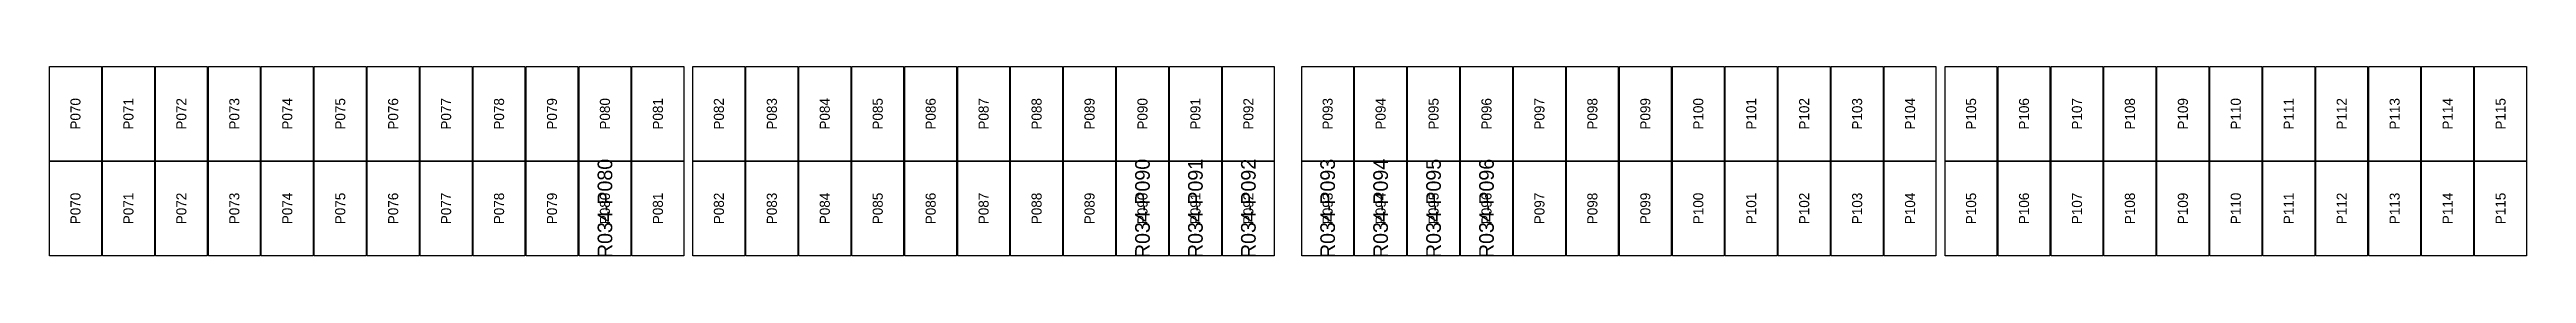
# Model space of a CAD drawing. Extents: x 296295 to 296770, y 651564 to 652121.
# Drawn here: x 296491.4 to 296545.6, y 651986.7 to 651990.8 of the extents above; entities that cross this region are included whole.
import ezdxf
from ezdxf.enums import TextEntityAlignment as Align

# ---------------------------------------------------------------- set-up
doc = ezdxf.new("R2010")
doc.units = 0

msp = doc.modelspace()

# ---------------------------------------------------------------- texts
at = {"layer": 'DEFECT_LABELS'}
for s, p in [('R034-P080', (296503.532, 651987.7)), ('R034-P090', (296515.288, 651987.7)), ('R034-P091', (296516.446, 651987.7)), ('R034-P092', (296517.604, 651987.7)), ('R034-P093', (296519.338, 651987.7)), ('R034-P094', (296520.496, 651987.7)), ('R034-P095', (296521.654, 651987.7)), ('R034-P096', (296522.812, 651987.7))]:
    msp.add_text(s, height=0.32, rotation=90, dxfattribs=at).set_placement(p, align=Align.MIDDLE_CENTER)
at = {"layer": 'PANEL_POSITION'}
for s, p in [('P070', (296491.952, 651989.763)), ('P071', (296493.11, 651989.763)), ('P072', (296494.268, 651989.763)), ('P073', (296495.426, 651989.763)), ('P074', (296496.584, 651989.763)), ('P075', (296497.742, 651989.763)), ('P076', (296498.9, 651989.763)), ('P077', (296500.058, 651989.763)), ('P078', (296501.216, 651989.763)), ('P079', (296502.374, 651989.763)), ('P080', (296503.532, 651989.763)), ('P081', (296504.69, 651989.763)), ('P082', (296506.024, 651989.763)), ('P083', (296507.182, 651989.763)), ('P084', (296508.34, 651989.763)), ('P085', (296509.498, 651989.763)), ('P086', (296510.656, 651989.763)), ('P087', (296511.814, 651989.763)), ('P088', (296512.972, 651989.763)), ('P089', (296514.13, 651989.763)), ('P090', (296515.288, 651989.763)), ('P091', (296516.446, 651989.763)), ('P092', (296517.604, 651989.763)), ('P093', (296519.338, 651989.763)), ('P094', (296520.496, 651989.763)), ('P095', (296521.654, 651989.763)), ('P096', (296522.812, 651989.763)), ('P097', (296523.97, 651989.763)), ('P098', (296525.128, 651989.763)), ('P099', (296526.286, 651989.763)), ('P100', (296527.444, 651989.763)), ('P101', (296528.602, 651989.763)), ('P102', (296529.76, 651989.763)), ('P103', (296530.918, 651989.763)), ('P104', (296532.076, 651989.763)), ('P105', (296533.41, 651989.763)), ('P106', (296534.568, 651989.763)), ('P107', (296535.726, 651989.763)), ('P108', (296536.884, 651989.763)), ('P109', (296538.042, 651989.763)), ('P110', (296539.2, 651989.763)), ('P111', (296540.358, 651989.763)), ('P112', (296541.516, 651989.763)), ('P113', (296542.674, 651989.763)), ('P114', (296543.832, 651989.763)), ('P115', (296544.99, 651989.763)), ('P070', (296491.952, 651987.7)), ('P071', (296493.11, 651987.7)), ('P072', (296494.268, 651987.7)), ('P073', (296495.426, 651987.7)), ('P074', (296496.584, 651987.7)), ('P075', (296497.742, 651987.7)), ('P076', (296498.9, 651987.7)), ('P077', (296500.058, 651987.7)), ('P078', (296501.216, 651987.7)), ('P079', (296502.374, 651987.7)), ('P080', (296503.532, 651987.7)), ('P081', (296504.69, 651987.7)), ('P082', (296506.024, 651987.7)), ('P083', (296507.182, 651987.7)), ('P084', (296508.34, 651987.7)), ('P085', (296509.498, 651987.7)), ('P086', (296510.656, 651987.7)), ('P087', (296511.814, 651987.7)), ('P088', (296512.972, 651987.7)), ('P089', (296514.13, 651987.7)), ('P090', (296515.288, 651987.7)), ('P091', (296516.446, 651987.7)), ('P092', (296517.604, 651987.7)), ('P093', (296519.338, 651987.7)), ('P094', (296520.496, 651987.7)), ('P095', (296521.654, 651987.7)), ('P096', (296522.812, 651987.7)), ('P097', (296523.97, 651987.7)), ('P098', (296525.128, 651987.7)), ('P099', (296526.286, 651987.7)), ('P100', (296527.444, 651987.7)), ('P101', (296528.602, 651987.7)), ('P102', (296529.76, 651987.7)), ('P103', (296530.918, 651987.7)), ('P104', (296532.076, 651987.7)), ('P105', (296533.41, 651987.7)), ('P106', (296534.568, 651987.7)), ('P107', (296535.726, 651987.7)), ('P108', (296536.884, 651987.7)), ('P109', (296538.042, 651987.7)), ('P110', (296539.2, 651987.7)), ('P111', (296540.358, 651987.7)), ('P112', (296541.516, 651987.7)), ('P113', (296542.674, 651987.7)), ('P114', (296543.832, 651987.7)), ('P115', (296544.99, 651987.7))]:
    msp.add_text(s, height=0.22, rotation=90, dxfattribs=at).set_placement(p, align=Align.MIDDLE_CENTER)

# ---------------------------------------------------------------- linework, layer by layer
at = {"layer": 'DEFECTIVE_PANELS'}
for points in [[(296502.965, 651988.732), (296504.099, 651988.732), (296504.099, 651986.669), (296502.965, 651986.669)], [(296514.721, 651988.732), (296515.855, 651988.732), (296515.855, 651986.669), (296514.721, 651986.669)], [(296515.879, 651988.732), (296517.013, 651988.732), (296517.013, 651986.669), (296515.879, 651986.669)], [(296517.037, 651988.732), (296518.171, 651988.732), (296518.171, 651986.669), (296517.037, 651986.669)], [(296518.771, 651988.732), (296519.905, 651988.732), (296519.905, 651986.669), (296518.771, 651986.669)], [(296519.929, 651988.732), (296521.063, 651988.732), (296521.063, 651986.669), (296519.929, 651986.669)], [(296521.087, 651988.732), (296522.221, 651988.732), (296522.221, 651986.669), (296521.087, 651986.669)], [(296522.245, 651988.732), (296523.379, 651988.732), (296523.379, 651986.669), (296522.245, 651986.669)]]:
    msp.add_lwpolyline(points, close=True, dxfattribs=at)
at = {"layer": 'PANELS_MASTER'}
for points in [[(296491.385, 651990.795), (296492.519, 651990.795), (296492.519, 651988.732), (296491.385, 651988.732)], [(296492.543, 651990.795), (296493.677, 651990.795), (296493.677, 651988.732), (296492.543, 651988.732)], [(296493.701, 651990.795), (296494.835, 651990.795), (296494.835, 651988.732), (296493.701, 651988.732)], [(296494.859, 651990.795), (296495.993, 651990.795), (296495.993, 651988.732), (296494.859, 651988.732)], [(296496.017, 651990.795), (296497.151, 651990.795), (296497.151, 651988.732), (296496.017, 651988.732)], [(296497.175, 651990.795), (296498.309, 651990.795), (296498.309, 651988.732), (296497.175, 651988.732)], [(296498.333, 651990.795), (296499.467, 651990.795), (296499.467, 651988.732), (296498.333, 651988.732)], [(296499.491, 651990.795), (296500.625, 651990.795), (296500.625, 651988.732), (296499.491, 651988.732)], [(296500.649, 651990.795), (296501.783, 651990.795), (296501.783, 651988.732), (296500.649, 651988.732)], [(296501.807, 651990.795), (296502.941, 651990.795), (296502.941, 651988.732), (296501.807, 651988.732)], [(296502.965, 651990.795), (296504.099, 651990.795), (296504.099, 651988.732), (296502.965, 651988.732)], [(296504.123, 651990.795), (296505.257, 651990.795), (296505.257, 651988.732), (296504.123, 651988.732)], [(296505.457, 651990.795), (296506.591, 651990.795), (296506.591, 651988.732), (296505.457, 651988.732)], [(296506.615, 651990.795), (296507.749, 651990.795), (296507.749, 651988.732), (296506.615, 651988.732)], [(296507.773, 651990.795), (296508.907, 651990.795), (296508.907, 651988.732), (296507.773, 651988.732)], [(296508.931, 651990.795), (296510.065, 651990.795), (296510.065, 651988.732), (296508.931, 651988.732)], [(296510.089, 651990.795), (296511.223, 651990.795), (296511.223, 651988.732), (296510.089, 651988.732)], [(296511.247, 651990.795), (296512.381, 651990.795), (296512.381, 651988.732), (296511.247, 651988.732)], [(296512.405, 651990.795), (296513.539, 651990.795), (296513.539, 651988.732), (296512.405, 651988.732)], [(296513.563, 651990.795), (296514.697, 651990.795), (296514.697, 651988.732), (296513.563, 651988.732)], [(296514.721, 651990.795), (296515.855, 651990.795), (296515.855, 651988.732), (296514.721, 651988.732)], [(296515.879, 651990.795), (296517.013, 651990.795), (296517.013, 651988.732), (296515.879, 651988.732)], [(296517.037, 651990.795), (296518.171, 651990.795), (296518.171, 651988.732), (296517.037, 651988.732)], [(296518.771, 651990.795), (296519.905, 651990.795), (296519.905, 651988.732), (296518.771, 651988.732)], [(296519.929, 651990.795), (296521.063, 651990.795), (296521.063, 651988.732), (296519.929, 651988.732)], [(296521.087, 651990.795), (296522.221, 651990.795), (296522.221, 651988.732), (296521.087, 651988.732)], [(296522.245, 651990.795), (296523.379, 651990.795), (296523.379, 651988.732), (296522.245, 651988.732)], [(296523.403, 651990.795), (296524.537, 651990.795), (296524.537, 651988.732), (296523.403, 651988.732)], [(296524.561, 651990.795), (296525.695, 651990.795), (296525.695, 651988.732), (296524.561, 651988.732)], [(296525.719, 651990.795), (296526.853, 651990.795), (296526.853, 651988.732), (296525.719, 651988.732)], [(296526.877, 651990.795), (296528.011, 651990.795), (296528.011, 651988.732), (296526.877, 651988.732)], [(296528.035, 651990.795), (296529.169, 651990.795), (296529.169, 651988.732), (296528.035, 651988.732)], [(296529.193, 651990.795), (296530.327, 651990.795), (296530.327, 651988.732), (296529.193, 651988.732)], [(296530.351, 651990.795), (296531.485, 651990.795), (296531.485, 651988.732), (296530.351, 651988.732)], [(296531.509, 651990.795), (296532.643, 651990.795), (296532.643, 651988.732), (296531.509, 651988.732)], [(296532.843, 651990.795), (296533.977, 651990.795), (296533.977, 651988.732), (296532.843, 651988.732)], [(296534.001, 651990.795), (296535.135, 651990.795), (296535.135, 651988.732), (296534.001, 651988.732)], [(296535.159, 651990.795), (296536.293, 651990.795), (296536.293, 651988.732), (296535.159, 651988.732)], [(296536.317, 651990.795), (296537.451, 651990.795), (296537.451, 651988.732), (296536.317, 651988.732)], [(296537.475, 651990.795), (296538.609, 651990.795), (296538.609, 651988.732), (296537.475, 651988.732)], [(296538.633, 651990.795), (296539.767, 651990.795), (296539.767, 651988.732), (296538.633, 651988.732)], [(296539.791, 651990.795), (296540.925, 651990.795), (296540.925, 651988.732), (296539.791, 651988.732)], [(296540.949, 651990.795), (296542.083, 651990.795), (296542.083, 651988.732), (296540.949, 651988.732)], [(296542.107, 651990.795), (296543.241, 651990.795), (296543.241, 651988.732), (296542.107, 651988.732)], [(296543.265, 651990.795), (296544.399, 651990.795), (296544.399, 651988.732), (296543.265, 651988.732)], [(296544.423, 651990.795), (296545.557, 651990.795), (296545.557, 651988.732), (296544.423, 651988.732)], [(296491.385, 651988.732), (296492.519, 651988.732), (296492.519, 651986.669), (296491.385, 651986.669)], [(296492.543, 651988.732), (296493.677, 651988.732), (296493.677, 651986.669), (296492.543, 651986.669)], [(296493.701, 651988.732), (296494.835, 651988.732), (296494.835, 651986.669), (296493.701, 651986.669)], [(296494.859, 651988.732), (296495.993, 651988.732), (296495.993, 651986.669), (296494.859, 651986.669)], [(296496.017, 651988.732), (296497.151, 651988.732), (296497.151, 651986.669), (296496.017, 651986.669)], [(296497.175, 651988.732), (296498.309, 651988.732), (296498.309, 651986.669), (296497.175, 651986.669)], [(296498.333, 651988.732), (296499.467, 651988.732), (296499.467, 651986.669), (296498.333, 651986.669)], [(296499.491, 651988.732), (296500.625, 651988.732), (296500.625, 651986.669), (296499.491, 651986.669)], [(296500.649, 651988.732), (296501.783, 651988.732), (296501.783, 651986.669), (296500.649, 651986.669)], [(296501.807, 651988.732), (296502.941, 651988.732), (296502.941, 651986.669), (296501.807, 651986.669)], [(296504.123, 651988.732), (296505.257, 651988.732), (296505.257, 651986.669), (296504.123, 651986.669)], [(296505.457, 651988.732), (296506.591, 651988.732), (296506.591, 651986.669), (296505.457, 651986.669)], [(296506.615, 651988.732), (296507.749, 651988.732), (296507.749, 651986.669), (296506.615, 651986.669)], [(296507.773, 651988.732), (296508.907, 651988.732), (296508.907, 651986.669), (296507.773, 651986.669)], [(296508.931, 651988.732), (296510.065, 651988.732), (296510.065, 651986.669), (296508.931, 651986.669)], [(296510.089, 651988.732), (296511.223, 651988.732), (296511.223, 651986.669), (296510.089, 651986.669)], [(296511.247, 651988.732), (296512.381, 651988.732), (296512.381, 651986.669), (296511.247, 651986.669)], [(296512.405, 651988.732), (296513.539, 651988.732), (296513.539, 651986.669), (296512.405, 651986.669)], [(296513.563, 651988.732), (296514.697, 651988.732), (296514.697, 651986.669), (296513.563, 651986.669)], [(296523.403, 651988.732), (296524.537, 651988.732), (296524.537, 651986.669), (296523.403, 651986.669)], [(296524.561, 651988.732), (296525.695, 651988.732), (296525.695, 651986.669), (296524.561, 651986.669)], [(296525.719, 651988.732), (296526.853, 651988.732), (296526.853, 651986.669), (296525.719, 651986.669)], [(296526.877, 651988.732), (296528.011, 651988.732), (296528.011, 651986.669), (296526.877, 651986.669)], [(296528.035, 651988.732), (296529.169, 651988.732), (296529.169, 651986.669), (296528.035, 651986.669)], [(296529.193, 651988.732), (296530.327, 651988.732), (296530.327, 651986.669), (296529.193, 651986.669)], [(296530.351, 651988.732), (296531.485, 651988.732), (296531.485, 651986.669), (296530.351, 651986.669)], [(296531.509, 651988.732), (296532.643, 651988.732), (296532.643, 651986.669), (296531.509, 651986.669)], [(296532.843, 651988.732), (296533.977, 651988.732), (296533.977, 651986.669), (296532.843, 651986.669)], [(296534.001, 651988.732), (296535.135, 651988.732), (296535.135, 651986.669), (296534.001, 651986.669)], [(296535.159, 651988.732), (296536.293, 651988.732), (296536.293, 651986.669), (296535.159, 651986.669)], [(296536.317, 651988.732), (296537.451, 651988.732), (296537.451, 651986.669), (296536.317, 651986.669)], [(296537.475, 651988.732), (296538.609, 651988.732), (296538.609, 651986.669), (296537.475, 651986.669)], [(296538.633, 651988.732), (296539.767, 651988.732), (296539.767, 651986.669), (296538.633, 651986.669)], [(296539.791, 651988.732), (296540.925, 651988.732), (296540.925, 651986.669), (296539.791, 651986.669)], [(296540.949, 651988.732), (296542.083, 651988.732), (296542.083, 651986.669), (296540.949, 651986.669)], [(296542.107, 651988.732), (296543.241, 651988.732), (296543.241, 651986.669), (296542.107, 651986.669)], [(296543.265, 651988.732), (296544.399, 651988.732), (296544.399, 651986.669), (296543.265, 651986.669)], [(296544.423, 651988.732), (296545.557, 651988.732), (296545.557, 651986.669), (296544.423, 651986.669)]]:
    msp.add_lwpolyline(points, close=True, dxfattribs=at)

msp.set_redraw_order([(e.dxf.handle, doc.entitydb.next_handle()) for e in msp.query("TEXT MTEXT ATTDEF DIMENSION ARC_DIMENSION")])  # texts and dimensions are drawn at this point

doc.saveas('drawing.dxf')
